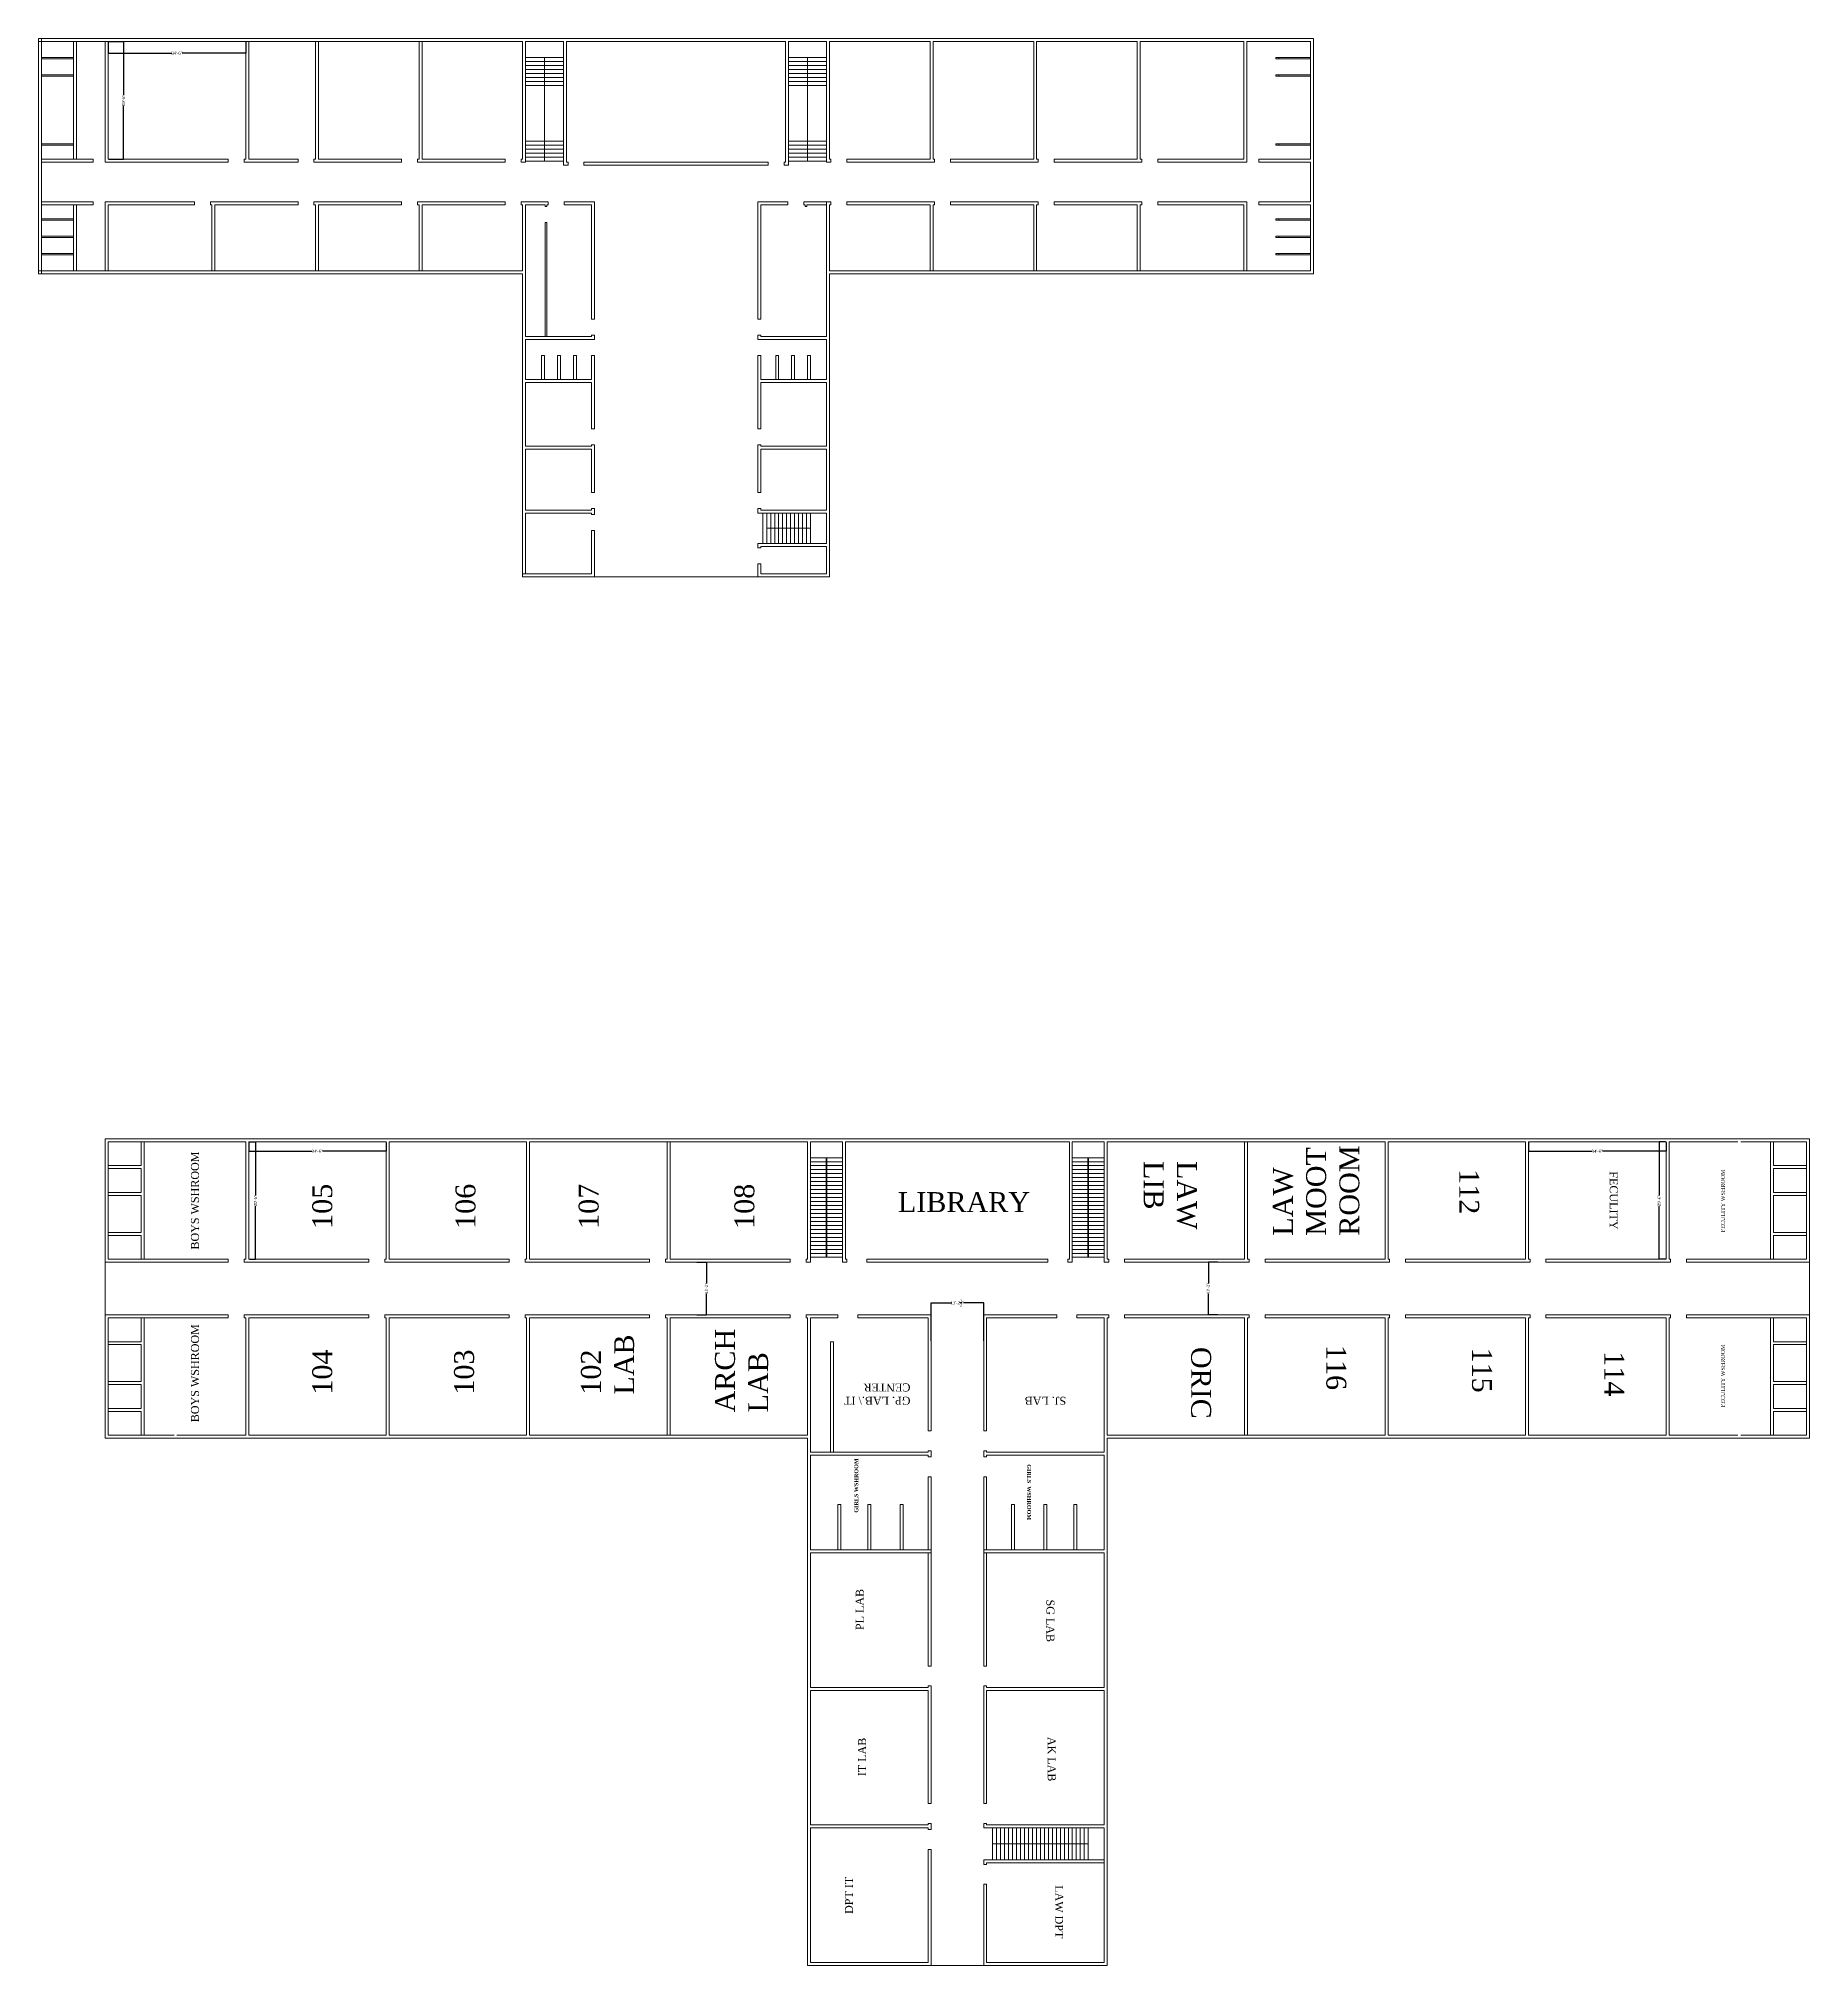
# Model space of a CAD drawing. Header units: inches. Extents: x 35409 to 40742, y 25289 to 31091.
import ezdxf

# ---------------------------------------------------------------- set-up
doc = ezdxf.new("R2010")
doc.units = ezdxf.units.IN
doc.header["$MEASUREMENT"] = 0
doc.header["$PDMODE"] = 2
doc.layers.add('WALL', color=7, linetype='Continuous', lineweight=13)
doc.styles.get("Standard").update_dxf_attribs({"font": 'romantic.ttf', "height": 9})
doc.dimstyles.new('WORKING', dxfattribs={"dimtxt": 5, "dimasz": 2, "dimexe": 0, "dimexo": 2, "dimgap": 0.09, "dimtad": 0, "dimdec": 1, "dimzin": 0, "dimdsep": 46, "dimlunit": 4, "dimtxsty": 'Standard', "dimblk": 'ARCHTICK', "dimcen": 0.09, "dimclrd": 252, "dimclre": 252, "dimclrt": 7, "dimadec": 0, "dimazin": 0, "dimtfac": 1, "dimtdec": 1, "dimtmove": 2, "dimatfit": 0, "dimfxl": 0, "dimtolj": 1, "dimtzin": 0, "dimarcsym": 0})

msp = doc.modelspace()

# ---------------------------------------------------------------- texts
at = {"layer": 'WALL', "lineweight": 0, "attachment_point": 1}
for s, insert, char_height, width, rotation in [('BOYS WSHROOM', (35867.7, 27444.24), 24, 309.9113, 90), ('LAW MOOT ROOM', (39126.17, 27485.89), 60, 157.7623, 90), ('LAW LIB', (38897.21, 27710.97), 60, 157.7623, 270), ('112', (39747.32, 27686.46), 60, 157.7623, 270), ('FECULITY', (40164.57, 27679.77), 24, 157.7623, 270), ('FECULITY WSHROOM', (40475.24, 27496.48), 12, 200.3818, 90), ('105', (36232.99, 27506.41), 60, 157.7623, 90), ('106', (36664.34, 27506.41), 60, 157.7623, 90), ('107', (37035.3, 27506.41), 60, 157.7623, 90), ('108', (37504.22, 27506.41), 60, 157.7623, 90), ('BOYS WSHROOM', (35867.7, 26924.39), 24, 326.3483, 90), ('102 LAB', (37042.27, 27007.32), 60, 157.7623, 90), ('ARCH LAB', (37445.88, 26953.8), 60, 157.7623, 90), ('FECULITY WSHROOM', (40475.24, 26969.48), 12, 200.3818, 90), ('104', (36232.99, 27007.32), 60, 157.7623, 90), ('103', (36660.03, 27007.32), 60, 157.7623, 90), ('ORIC', (38939.93, 27151.11), 60, 157.7623, 270), ('116', (39347.09, 27157.06), 60, 157.7623, 270), ('115', (39786.02, 27149.13), 60, 157.7623, 270), ('114', (40184.25, 27138.26), 60, 157.7623, 270), ('GP. LAB.\\\\ IT CENTER', (38034.32, 26976.9), 24, 223.4054, 180), ('SJ. LAB', (38503.32, 26976.9), 24, 223.4054, 180), ('{\\fRomantic|b1|i0|c2|p2;GIRLS WSHROOM}', (37865.16, 26652.06), 12, 157.7623, 90), ('{\\fRomantic|b1|i0|c2|p2;GIRLS  WSHROOM}', (38397.84, 26797.74), 12, 209.4394, 270), ('PL LAB', (37869.75, 26298.47), 24, 157.7623, 90), ('SG LAB', (38468.1, 26390.36), 24, 157.7623, 270), ('IT LAB', (37876.79, 25858.48), 24, 157.7623, 90), ('AK LAB', (38472.04, 25976.81), 24, 157.7623, 270), ('DPT IT', (37837.16, 25443.65), 24, 157.7623, 90), ('LAW DPT ', (38494.36, 25530.19), 24, 157.7623, 270)]:
    msp.add_mtext(s, dxfattribs=dict(at, insert=insert, char_height=char_height, width=width, rotation=rotation))
at = {"layer": 'WALL', "lineweight": 0, "insert": (37996.67, 27617.12), "char_height": 60, "width": 157.7623, "attachment_point": 1}
msp.add_mtext('LIBRARY', dxfattribs=at)

# ---------------------------------------------------------------- blocks, each defined once
blk = doc.blocks.new('_ArchTick')
at = {"color": 0, "const_width": 0.15}
blk.add_lwpolyline([(-0.5, -0.5), (0.5, 0.5)], dxfattribs=at)
blk = doc.blocks.new('*D113')
at = {"layer": 'Defpoints', "color": 0, "lineweight": 0}
for p in [(35618.6, 31081.7), (35618.6, 30727.7), (35664.3, 30727.7)]:
    blk.add_point(p, dxfattribs=at)
at = {"layer": 'WALL', "color": 252, "lineweight": -2}
for p, q in [((35620.6, 31081.7), (35664.3, 31081.7)), ((35664.3, 31081.7), (35664.3, 30920.3)), ((35664.3, 30727.7), (35664.3, 30889.2)), ((35620.6, 30727.7), (35664.3, 30727.7))]:
    blk.add_line(p, q, dxfattribs=at)
at = {"layer": 'WALL', "color": 252, "lineweight": -2, "xscale": 2, "yscale": 2, "zscale": 2}
for p, rotation in [((35664.3, 31081.7), 90), ((35664.3, 30727.7), 270)]:
    blk.add_blockref('_ArchTick', p, dxfattribs=dict(at, rotation=rotation))
at = {"layer": 'WALL', "color": 7, "lineweight": 0, "insert": (35664.3, 30904.7), "char_height": 9, "attachment_point": 5, "rotation": 90}
blk.add_mtext('\\A1;29\'-6"', dxfattribs=at)
blk = doc.blocks.new('*D114')
at = {"layer": 'Defpoints', "color": 0, "lineweight": 0}
for p in [(35618.6, 31081.7), (36032.6, 31081.7), (36032.6, 31046.7)]:
    blk.add_point(p, dxfattribs=at)
at = {"layer": 'WALL', "color": 252, "lineweight": -2}
for p, q in [((35618.6, 31079.7), (35618.6, 31046.7)), ((35618.6, 31046.7), (35810.1, 31046.7)), ((36032.6, 31046.7), (35841, 31046.7)), ((36032.6, 31079.7), (36032.6, 31046.7))]:
    blk.add_line(p, q, dxfattribs=at)
at = {"layer": 'WALL', "color": 252, "lineweight": -2, "xscale": 2, "yscale": 2, "zscale": 2, "rotation": 180}
blk.add_blockref('_ArchTick', (35618.6, 31046.7), dxfattribs=at)
at = {"layer": 'WALL', "color": 252, "lineweight": -2, "xscale": 2, "yscale": 2, "zscale": 2}
blk.add_blockref('_ArchTick', (36032.6, 31046.7), dxfattribs=at)
at = {"layer": 'WALL', "color": 7, "lineweight": 0, "insert": (35825.6, 31046.7), "char_height": 9, "attachment_point": 5}
blk.add_mtext('\\A1;34\'-6"', dxfattribs=at)
blk = doc.blocks.new('*D117')
at = {"layer": 'Defpoints', "color": 0, "lineweight": 0}
for p in [(36041.6, 27768.9), (36041.6, 27414.9), (36061.9, 27414.9)]:
    blk.add_point(p, dxfattribs=at)
at = {"layer": 'WALL', "color": 252, "lineweight": -2}
for p, q in [((36043.6, 27768.9), (36061.9, 27768.9)), ((36061.9, 27768.9), (36061.9, 27607.4)), ((36061.9, 27414.9), (36061.9, 27576.3)), ((36043.6, 27414.9), (36061.9, 27414.9))]:
    blk.add_line(p, q, dxfattribs=at)
at = {"layer": 'WALL', "color": 252, "lineweight": -2, "xscale": 2, "yscale": 2, "zscale": 2}
for p, rotation in [((36061.9, 27768.9), 90), ((36061.9, 27414.9), 270)]:
    blk.add_blockref('_ArchTick', p, dxfattribs=dict(at, rotation=rotation))
at = {"layer": 'WALL', "color": 7, "lineweight": 0, "insert": (36061.9, 27591.9), "char_height": 9, "attachment_point": 5, "rotation": 90}
blk.add_mtext('\\A1;29\'-6"', dxfattribs=at)
blk = doc.blocks.new('*D118')
at = {"layer": 'Defpoints', "color": 0, "lineweight": 0}
for p in [(36041.6, 27768.9), (36455.6, 27768.9), (36455.6, 27740.1)]:
    blk.add_point(p, dxfattribs=at)
at = {"layer": 'WALL', "color": 252, "lineweight": -2}
for p, q in [((36041.6, 27766.9), (36041.6, 27740.1)), ((36041.6, 27740.1), (36233.1, 27740.1)), ((36455.6, 27740.1), (36264, 27740.1)), ((36455.6, 27766.9), (36455.6, 27740.1))]:
    blk.add_line(p, q, dxfattribs=at)
at = {"layer": 'WALL', "color": 252, "lineweight": -2, "xscale": 2, "yscale": 2, "zscale": 2, "rotation": 180}
blk.add_blockref('_ArchTick', (36041.6, 27740.1), dxfattribs=at)
at = {"layer": 'WALL', "color": 252, "lineweight": -2, "xscale": 2, "yscale": 2, "zscale": 2}
blk.add_blockref('_ArchTick', (36455.6, 27740.1), dxfattribs=at)
at = {"layer": 'WALL', "color": 7, "lineweight": 0, "insert": (36248.6, 27740.1), "char_height": 9, "attachment_point": 5}
blk.add_mtext('\\A1;34\'-6"', dxfattribs=at)
blk = doc.blocks.new('*D119')
at = {"layer": 'Defpoints', "color": 0, "lineweight": 0}
for p in [(37389, 27405.9), (37389, 27247.9), (37419.9, 27247.9)]:
    blk.add_point(p, dxfattribs=at)
at = {"layer": 'WALL', "color": 252, "lineweight": -2}
for p, q in [((37391, 27405.9), (37419.9, 27405.9)), ((37419.9, 27405.9), (37419.9, 27341.9)), ((37419.9, 27247.9), (37419.9, 27311.9)), ((37391, 27247.9), (37419.9, 27247.9))]:
    blk.add_line(p, q, dxfattribs=at)
at = {"layer": 'WALL', "color": 252, "lineweight": -2, "xscale": 2, "yscale": 2, "zscale": 2}
for p, rotation in [((37419.9, 27405.9), 90), ((37419.9, 27247.9), 270)]:
    blk.add_blockref('_ArchTick', p, dxfattribs=dict(at, rotation=rotation))
at = {"layer": 'WALL', "color": 7, "lineweight": 0, "insert": (37419.9, 27326.9), "char_height": 9, "attachment_point": 5, "rotation": 90}
blk.add_mtext('\\A1;13\'-2"', dxfattribs=at)
blk = doc.blocks.new('*D120')
at = {"layer": 'Defpoints', "color": 0, "lineweight": 0}
for p in [(40310, 27768.9), (40289.6, 27414.9), (40310, 27414.9)]:
    blk.add_point(p, dxfattribs=at)
at = {"layer": 'WALL', "color": 252, "lineweight": -2}
for p, q in [((40308, 27768.9), (40289.6, 27768.9)), ((40289.6, 27768.9), (40289.6, 27607.4)), ((40289.6, 27414.9), (40289.6, 27576.3)), ((40308, 27414.9), (40289.6, 27414.9))]:
    blk.add_line(p, q, dxfattribs=at)
at = {"layer": 'WALL', "color": 252, "lineweight": -2, "xscale": 2, "yscale": 2, "zscale": 2}
for p, rotation in [((40289.6, 27768.9), 90), ((40289.6, 27414.9), 270)]:
    blk.add_blockref('_ArchTick', p, dxfattribs=dict(at, rotation=rotation))
at = {"layer": 'WALL', "color": 7, "lineweight": 0, "insert": (40289.6, 27591.9), "char_height": 9, "attachment_point": 5, "rotation": 90}
blk.add_mtext('\\A1;29\'-6"', dxfattribs=at)
blk = doc.blocks.new('*D121')
at = {"layer": 'Defpoints', "color": 0, "lineweight": 0}
for p in [(39896, 27768.9), (39896, 27740.1), (40310, 27768.9)]:
    blk.add_point(p, dxfattribs=at)
at = {"layer": 'WALL', "color": 252, "lineweight": -2}
for p, q in [((39896, 27766.9), (39896, 27740.1)), ((39896, 27740.1), (40087.5, 27740.1)), ((40310, 27740.1), (40118.4, 27740.1)), ((40310, 27766.9), (40310, 27740.1))]:
    blk.add_line(p, q, dxfattribs=at)
at = {"layer": 'WALL', "color": 252, "lineweight": -2, "xscale": 2, "yscale": 2, "zscale": 2, "rotation": 180.0000000000005}
blk.add_blockref('_ArchTick', (39896, 27740.1), dxfattribs=at)
at = {"layer": 'WALL', "color": 252, "lineweight": -2, "xscale": 2, "yscale": 2, "zscale": 2}
blk.add_blockref('_ArchTick', (40310, 27740.1), dxfattribs=at)
at = {"layer": 'WALL', "color": 7, "lineweight": 0, "insert": (40103, 27740.1), "char_height": 9, "attachment_point": 5}
blk.add_mtext('\\A1;34\'-6"', dxfattribs=at)
blk = doc.blocks.new('*D122')
at = {"layer": 'Defpoints', "color": 0, "lineweight": 0}
for p in [(38962.5, 27405.9), (38931.6, 27247.9), (38962.5, 27247.9)]:
    blk.add_point(p, dxfattribs=at)
at = {"layer": 'WALL', "color": 252, "lineweight": -2}
for p, q in [((38960.5, 27405.9), (38931.6, 27405.9)), ((38931.6, 27405.9), (38931.6, 27341.9)), ((38931.6, 27247.9), (38931.6, 27311.9)), ((38960.5, 27247.9), (38931.6, 27247.9))]:
    blk.add_line(p, q, dxfattribs=at)
at = {"layer": 'WALL', "color": 252, "lineweight": -2, "xscale": 2, "yscale": 2, "zscale": 2}
for p, rotation in [((38931.6, 27405.9), 90), ((38931.6, 27247.9), 270)]:
    blk.add_blockref('_ArchTick', p, dxfattribs=dict(at, rotation=rotation))
at = {"layer": 'WALL', "color": 7, "lineweight": 0, "insert": (38931.6, 27326.9), "char_height": 9, "attachment_point": 5, "rotation": 90}
blk.add_mtext('\\A1;13\'-2"', dxfattribs=at)
blk = doc.blocks.new('*D124')
at = {"layer": 'Defpoints', "color": 0, "lineweight": 0}
for p in [(38255, 27283.9), (38096.6, 27167.1), (38255, 27167.1)]:
    blk.add_point(p, dxfattribs=at)
at = {"layer": 'WALL', "color": 252, "lineweight": -2}
for p, q in [((38096.6, 27169.1), (38096.6, 27283.9)), ((38096.6, 27283.9), (38157.7, 27283.9)), ((38255, 27283.9), (38193.9, 27283.9)), ((38255, 27169.1), (38255, 27283.9))]:
    blk.add_line(p, q, dxfattribs=at)
at = {"layer": 'WALL', "color": 252, "lineweight": -2, "xscale": 2, "yscale": 2, "zscale": 2, "rotation": 180}
blk.add_blockref('_ArchTick', (38096.6, 27283.9), dxfattribs=at)
at = {"layer": 'WALL', "color": 252, "lineweight": -2, "xscale": 2, "yscale": 2, "zscale": 2}
blk.add_blockref('_ArchTick', (38255, 27283.9), dxfattribs=at)
at = {"layer": 'WALL', "color": 7, "lineweight": 0, "insert": (38175.8, 27283.9), "char_height": 9, "attachment_point": 5}
blk.add_mtext('\\A1;13\'-2{\\H1.000000x;\\S1/2;}"', dxfattribs=at)

# ---------------------------------------------------------------- dimensions: what is measured, and where the dimension line sits
at = {"layer": 'WALL', "lineweight": 0}
for p1, p2, distance, picture, middle in [((35618.59, 31081.74), (36032.59, 31081.74), -35.07, '*D114', (35825.59, 31046.66)), ((35618.59, 31081.74), (35618.59, 30727.74), 45.73, '*D113', (35664.32, 30904.74)), ((36041.59, 27768.87), (36455.59, 27768.87), -28.77, '*D118', (36248.59, 27740.1)), ((36041.59, 27768.87), (36041.59, 27414.87), 20.35, '*D117', (36061.94, 27591.87)), ((40309.99, 27768.87), (39895.99, 27768.87), 28.77, '*D121', (40102.99, 27740.1)), ((40309.99, 27768.87), (40309.99, 27414.87), -20.35, '*D120', (40289.63, 27591.87)), ((37389.04, 27405.87), (37389.04, 27247.87), 30.9, '*D119', (37419.94, 27326.87)), ((38962.54, 27405.87), (38962.54, 27247.87), -30.9, '*D122', (38931.63, 27326.87)), ((38096.59, 27167.12), (38254.99, 27167.12), 116.81, '*D124', (38175.79, 27283.93))]:
    dim = msp.add_aligned_dim(p1=p1, p2=p2, distance=distance, dimstyle='WORKING', dxfattribs=at)
    dim.commit()
    dim.dimension.update_dxf_attribs({"geometry": picture, "text_midpoint": middle})

# ---------------------------------------------------------------- linework, layer by layer
at = {"layer": 'WALL', "lineweight": 0}
for p, q in [((35408.59, 31090.74), (35408.59, 30382.74)), ((35408.59, 31090.74), (39248.59, 31090.74)), ((35408.59, 31081.74), (36866.59, 31081.74)), ((35417.59, 31090.74), (35417.59, 30382.74)), ((35513.59, 31081.74), (35513.59, 30727.74)), ((35522.59, 31081.74), (35522.59, 30727.74)), ((35609.59, 31081.74), (35609.59, 30727.74)), ((35618.59, 31081.74), (35618.59, 30727.74)), ((36032.59, 31081.74), (36032.59, 30727.74)), ((36041.59, 31081.74), (36041.59, 30727.74)), ((36242.59, 31081.74), (36242.59, 30727.74)), ((36251.59, 31081.74), (36251.59, 30727.74)), ((36554.59, 31081.74), (36554.59, 30727.74)), ((36563.59, 31081.74), (36563.59, 30727.74)), ((36866.59, 31081.74), (36866.59, 30727.74)), ((36875.59, 31081.74), (36875.59, 30718.74)), ((36875.59, 31081.74), (36989.74, 31081.74)), ((36989.74, 31081.74), (36989.74, 30709.74)), ((36998.74, 31081.74), (36998.74, 30718.74)), ((36998.74, 31081.74), (37658.44, 31081.74)), ((37658.44, 31081.74), (37658.44, 30718.74)), ((37667.44, 31081.74), (37667.44, 30709.74)), ((37667.44, 31081.74), (37781.59, 31081.74)), ((37781.59, 31081.74), (37781.59, 30718.74)), ((37790.59, 31081.74), (37790.59, 30727.74)), ((37790.59, 31081.74), (38093.59, 31081.74)), ((38093.59, 31081.74), (38093.59, 30727.74)), ((38102.59, 31081.74), (38102.59, 30727.74)), ((38102.59, 31081.74), (38405.59, 31081.74)), ((38405.59, 31081.74), (38405.59, 30727.74)), ((38414.59, 31081.74), (38414.59, 30727.74)), ((38414.59, 31081.74), (38717.59, 31081.74)), ((38717.59, 31081.74), (38717.59, 30727.74)), ((38726.59, 31081.74), (38726.59, 30727.74)), ((38726.59, 31081.74), (39038.59, 31081.74)), ((39038.59, 31081.74), (39038.59, 30727.74)), ((39047.59, 31081.74), (39047.59, 30727.74)), ((39047.59, 31081.74), (39239.59, 31081.74)), ((39239.59, 31081.74), (39191.59, 31081.74)), ((39239.59, 31081.74), (39239.59, 30727.74)), ((39248.59, 31090.74), (39248.59, 30382.74)), ((35513.59, 31033.74), (35417.59, 31033.74)), ((35513.59, 31029.74), (35417.59, 31029.74)), ((36875.59, 31033.74), (36989.74, 31033.74)), ((36875.59, 31021.74), (36989.74, 31021.74)), ((36875.59, 31009.74), (36989.74, 31009.74)), ((36875.59, 30997.74), (36989.74, 30997.74)), ((36875.59, 30985.74), (36989.74, 30985.74)), ((36932.66, 31033.74), (36932.66, 30721.74)), ((37667.44, 31033.74), (37781.59, 31033.74)), ((37667.44, 31021.74), (37781.59, 31021.74)), ((37667.44, 31009.74), (37781.59, 31009.74)), ((37667.44, 30997.74), (37781.59, 30997.74)), ((37667.44, 30985.74), (37781.59, 30985.74)), ((37724.51, 31033.74), (37724.51, 30721.74)), ((39134.59, 31033.74), (39239.59, 31033.74)), ((39134.59, 31033.74), (39134.59, 31029.74)), ((39134.59, 31029.74), (39239.59, 31029.74)), ((39143.59, 31033.74), (39143.59, 31029.74)), ((35513.59, 30981.74), (35417.59, 30981.74)), ((35513.59, 30977.74), (35417.59, 30977.74)), ((36875.59, 30973.74), (36989.74, 30973.74)), ((36875.59, 30961.74), (36989.74, 30961.74)), ((36875.59, 30949.74), (36989.74, 30949.74)), ((37667.44, 30973.74), (37781.59, 30973.74)), ((37667.44, 30961.74), (37781.59, 30961.74)), ((37667.44, 30949.74), (37781.59, 30949.74)), ((39134.59, 30981.74), (39239.59, 30981.74)), ((39134.59, 30981.74), (39134.59, 30977.74)), ((39134.59, 30977.74), (39239.59, 30977.74)), ((39143.59, 30981.74), (39143.59, 30977.74)), ((35513.59, 30773.74), (35417.59, 30773.74)), ((35513.59, 30769.74), (35417.59, 30769.74)), ((36875.59, 30781.74), (36989.74, 30781.74)), ((36875.59, 30769.74), (36989.74, 30769.74)), ((36875.59, 30757.74), (36989.74, 30757.74)), ((37667.44, 30781.74), (37781.59, 30781.74)), ((37667.44, 30769.74), (37781.59, 30769.74)), ((37667.44, 30757.74), (37781.59, 30757.74)), ((39134.59, 30773.74), (39239.59, 30773.74)), ((39134.59, 30773.74), (39134.59, 30769.74)), ((39134.59, 30769.74), (39239.59, 30769.74)), ((39143.59, 30773.74), (39143.59, 30769.74)), ((35417.59, 30727.74), (35573.59, 30727.74)), ((35417.59, 30718.74), (35573.59, 30718.74)), ((35573.59, 30727.74), (35573.59, 30718.74)), ((35609.59, 30727.74), (35609.59, 30718.74)), ((35609.59, 30718.74), (35980.09, 30718.74)), ((35618.59, 30727.74), (35980.09, 30727.74)), ((35980.09, 30727.74), (35980.09, 30718.74)), ((36028.09, 30727.74), (36032.59, 30727.74)), ((36028.09, 30727.74), (36028.09, 30718.74)), ((36028.09, 30718.74), (36190.09, 30718.74)), ((36041.59, 30727.74), (36190.09, 30727.74)), ((36190.09, 30727.74), (36190.09, 30718.74)), ((36238.09, 30727.74), (36242.59, 30727.74)), ((36238.09, 30727.74), (36238.09, 30718.74)), ((36238.09, 30718.74), (36502.09, 30718.74)), ((36251.59, 30727.74), (36502.09, 30727.74)), ((36502.09, 30727.74), (36502.09, 30718.74)), ((36550.09, 30727.74), (36554.59, 30727.74)), ((36550.09, 30727.74), (36550.09, 30718.74)), ((36550.09, 30718.74), (36814.09, 30718.74)), ((36563.59, 30727.74), (36814.09, 30727.74)), ((36814.09, 30727.74), (36814.09, 30718.74)), ((36862.09, 30727.74), (36866.59, 30727.74)), ((36866.59, 30727.74), (36862.09, 30727.74)), ((36862.09, 30727.74), (36862.09, 30718.74)), ((36862.09, 30718.74), (36875.59, 30718.74)), ((36875.59, 30745.74), (36989.74, 30745.74)), ((36875.59, 30733.74), (36989.74, 30733.74)), ((36875.59, 30721.74), (36989.74, 30721.74)), ((36989.74, 30709.74), (37003.24, 30709.74)), ((36998.74, 30718.74), (37003.24, 30718.74)), ((36998.74, 30718.74), (37003.24, 30718.74)), ((37003.24, 30718.74), (37003.24, 30709.74)), ((37051.24, 30718.74), (37051.24, 30709.74)), ((37051.24, 30718.74), (37605.94, 30718.74)), ((37051.24, 30709.74), (37605.94, 30709.74)), ((37605.94, 30718.74), (37605.94, 30709.74)), ((37653.94, 30718.74), (37653.94, 30709.74)), ((37653.94, 30718.74), (37658.44, 30718.74)), ((37653.94, 30709.74), (37667.44, 30709.74)), ((37667.44, 30745.74), (37781.59, 30745.74)), ((37667.44, 30733.74), (37781.59, 30733.74)), ((37667.44, 30721.74), (37781.59, 30721.74)), ((37795.09, 30718.74), (37781.59, 30718.74)), ((37790.59, 30727.74), (37795.09, 30727.74)), ((37795.09, 30727.74), (37790.59, 30727.74)), ((37795.09, 30727.74), (37795.09, 30718.74)), ((38093.59, 30727.74), (37843.09, 30727.74)), ((37843.09, 30727.74), (37843.09, 30718.74)), ((38107.09, 30718.74), (37843.09, 30718.74)), ((38107.09, 30727.74), (38102.59, 30727.74)), ((38107.09, 30727.74), (38107.09, 30718.74)), ((38405.59, 30727.74), (38155.09, 30727.74)), ((38155.09, 30727.74), (38155.09, 30718.74)), ((38419.09, 30718.74), (38155.09, 30718.74)), ((38419.09, 30727.74), (38414.59, 30727.74)), ((38419.09, 30727.74), (38419.09, 30718.74)), ((38717.59, 30727.74), (38467.09, 30727.74)), ((38467.09, 30727.74), (38467.09, 30718.74)), ((38731.09, 30718.74), (38467.09, 30718.74)), ((38731.09, 30727.74), (38726.59, 30727.74)), ((38731.09, 30727.74), (38731.09, 30718.74)), ((39038.59, 30727.74), (38779.09, 30727.74)), ((38779.09, 30727.74), (38779.09, 30718.74)), ((39047.59, 30718.74), (38779.09, 30718.74)), ((39047.59, 30727.74), (39047.59, 30718.74)), ((39239.59, 30727.74), (39083.59, 30727.74)), ((39083.59, 30727.74), (39083.59, 30718.74)), ((39239.59, 30718.74), (39083.59, 30718.74)), ((39239.59, 30718.74), (39239.59, 30598.74)), ((35417.59, 30598.74), (35573.59, 30598.74)), ((35417.59, 30589.74), (35573.59, 30589.74)), ((35513.59, 30391.74), (35513.59, 30589.74)), ((35522.59, 30391.74), (35522.59, 30589.74)), ((35573.59, 30589.74), (35573.59, 30598.74)), ((35609.59, 30598.74), (35878.09, 30598.74)), ((35609.59, 30589.74), (35609.59, 30598.74)), ((35609.59, 30589.74), (35609.59, 30391.74)), ((35618.59, 30589.74), (35618.59, 30391.74)), ((35618.59, 30589.74), (35878.09, 30589.74)), ((35878.09, 30589.74), (35878.09, 30598.74)), ((35926.09, 30598.74), (36190.09, 30598.74)), ((35926.09, 30589.74), (35926.09, 30598.74)), ((35926.09, 30589.74), (35930.59, 30589.74)), ((35930.59, 30589.74), (35930.59, 30391.74)), ((35939.59, 30589.74), (35939.59, 30391.74)), ((35939.59, 30589.74), (36190.09, 30589.74)), ((36190.09, 30589.74), (36190.09, 30598.74)), ((36238.09, 30598.74), (36502.09, 30598.74)), ((36238.09, 30589.74), (36238.09, 30598.74)), ((36238.09, 30589.74), (36242.59, 30589.74)), ((36242.59, 30589.74), (36242.59, 30391.74)), ((36251.59, 30589.74), (36251.59, 30391.74)), ((36251.59, 30589.74), (36502.09, 30589.74)), ((36502.09, 30589.74), (36502.09, 30598.74)), ((36550.09, 30598.74), (36814.09, 30598.74)), ((36550.09, 30589.74), (36550.09, 30598.74)), ((36550.09, 30589.74), (36554.59, 30589.74)), ((36554.59, 30589.74), (36554.59, 30391.74)), ((36563.59, 30589.74), (36563.59, 30391.74)), ((36563.59, 30589.74), (36814.09, 30589.74)), ((36814.09, 30589.74), (36814.09, 30598.74)), ((36862.09, 30598.74), (36875.59, 30598.74)), ((36862.09, 30589.74), (36862.09, 30598.74)), ((36862.09, 30589.74), (36866.59, 30589.74)), ((36866.59, 30589.74), (36866.59, 30391.74)), ((36875.59, 30598.74), (36943.84, 30598.74)), ((36875.59, 30589.74), (36875.59, 30193.08)), ((36875.59, 30589.74), (36934.84, 30589.74)), ((36934.84, 30589.74), (36934.84, 30585.24)), ((36939.34, 30585.24), (36934.84, 30585.24)), ((36939.34, 30589.74), (36939.34, 30585.24)), ((36939.34, 30589.74), (36939.34, 30585.24)), ((36939.34, 30589.74), (36943.84, 30589.74)), ((36939.34, 30589.74), (36943.84, 30589.74)), ((36943.84, 30589.74), (36943.84, 30598.74)), ((36991.84, 30589.74), (36991.84, 30598.74)), ((36991.84, 30598.74), (37082.59, 30598.74)), ((36991.84, 30589.74), (37073.59, 30589.74)), ((37073.59, 30589.74), (37073.59, 30245.58)), ((37082.59, 30598.74), (37082.59, 30245.58)), ((37665.33, 30598.74), (37574.59, 30598.74)), ((37574.59, 30598.74), (37574.59, 30245.58)), ((37665.33, 30589.74), (37583.59, 30589.74)), ((37583.59, 30589.74), (37583.59, 30245.58)), ((37665.33, 30589.74), (37665.33, 30598.74)), ((37781.59, 30598.74), (37713.33, 30598.74)), ((37713.33, 30589.74), (37713.33, 30598.74)), ((37717.83, 30589.74), (37713.33, 30589.74)), ((37717.83, 30589.74), (37713.33, 30589.74)), ((37717.83, 30589.74), (37717.83, 30585.24)), ((37717.83, 30589.74), (37717.83, 30585.24)), ((37717.83, 30585.24), (37722.33, 30585.24)), ((37781.59, 30589.74), (37722.33, 30589.74)), ((37722.33, 30589.74), (37722.33, 30585.24)), ((37781.59, 30598.74), (37781.59, 30391.74)), ((37795.09, 30598.74), (37781.59, 30598.74)), ((37795.09, 30598.74), (37781.59, 30598.74)), ((37781.59, 30589.74), (37781.59, 30193.08)), ((37790.59, 30589.74), (37790.59, 30391.74)), ((37795.09, 30589.74), (37790.59, 30589.74)), ((37790.59, 30589.74), (37790.59, 30391.74)), ((37795.09, 30589.74), (37790.59, 30589.74)), ((37795.09, 30589.74), (37795.09, 30598.74)), ((37795.09, 30589.74), (37795.09, 30598.74)), ((37843.09, 30589.74), (37843.09, 30598.74)), ((38107.09, 30598.74), (37843.09, 30598.74)), ((38093.59, 30589.74), (37843.09, 30589.74)), ((38093.59, 30589.74), (38093.59, 30391.74)), ((38102.59, 30589.74), (38102.59, 30391.74)), ((38107.09, 30589.74), (38102.59, 30589.74)), ((38107.09, 30589.74), (38107.09, 30598.74)), ((38155.09, 30589.74), (38155.09, 30598.74)), ((38419.09, 30598.74), (38155.09, 30598.74)), ((38405.59, 30589.74), (38155.09, 30589.74)), ((38405.59, 30589.74), (38405.59, 30391.74)), ((38414.59, 30589.74), (38414.59, 30391.74)), ((38419.09, 30589.74), (38414.59, 30589.74)), ((38419.09, 30589.74), (38419.09, 30598.74)), ((38467.09, 30589.74), (38467.09, 30598.74)), ((38731.09, 30598.74), (38467.09, 30598.74)), ((38717.59, 30589.74), (38467.09, 30589.74)), ((38717.59, 30589.74), (38717.59, 30391.74)), ((38726.59, 30589.74), (38726.59, 30391.74)), ((38731.09, 30589.74), (38726.59, 30589.74)), ((38731.09, 30589.74), (38731.09, 30598.74)), ((38779.09, 30589.74), (38779.09, 30598.74)), ((39047.59, 30598.74), (38779.09, 30598.74)), ((39038.59, 30589.74), (38779.09, 30589.74)), ((39038.59, 30589.74), (39038.59, 30391.74)), ((39047.59, 30589.74), (39047.59, 30598.74)), ((39047.59, 30589.74), (39047.59, 30391.74)), ((39239.59, 30598.74), (39083.59, 30598.74)), ((39083.59, 30589.74), (39083.59, 30598.74)), ((39239.59, 30589.74), (39083.59, 30589.74)), ((39239.59, 30589.74), (39239.59, 30391.74)), ((35513.59, 30547.74), (35417.59, 30547.74)), ((35513.59, 30543.74), (35417.59, 30543.74)), ((36939.34, 30537.24), (36934.84, 30537.24)), ((36934.84, 30537.24), (36934.84, 30193.08)), ((36939.34, 30537.24), (36939.34, 30193.08)), ((39134.59, 30547.74), (39239.59, 30547.74)), ((39134.59, 30543.74), (39134.59, 30547.74)), ((39134.59, 30543.74), (39239.59, 30543.74)), ((39143.59, 30543.74), (39143.59, 30547.74)), ((35513.59, 30495.74), (35417.59, 30495.74)), ((35513.59, 30491.74), (35417.59, 30491.74)), ((39134.59, 30495.74), (39239.59, 30495.74)), ((39134.59, 30491.74), (39134.59, 30495.74)), ((39134.59, 30491.74), (39239.59, 30491.74)), ((39143.59, 30491.74), (39143.59, 30495.74)), ((35513.59, 30443.74), (35417.59, 30443.74)), ((35513.59, 30439.74), (35417.59, 30439.74)), ((39134.59, 30443.74), (39239.59, 30443.74)), ((39134.59, 30439.74), (39134.59, 30443.74)), ((39134.59, 30439.74), (39239.59, 30439.74)), ((39143.59, 30439.74), (39143.59, 30443.74)), ((35408.59, 30391.74), (36866.59, 30391.74)), ((35408.59, 30382.74), (36866.59, 30382.74)), ((36866.59, 30382.74), (36866.59, 30055.08)), ((39239.59, 30391.74), (37790.59, 30391.74)), ((39248.59, 30382.74), (37790.59, 30382.74)), ((37790.59, 30382.74), (37790.59, 30055.08)), ((37073.59, 30245.58), (37082.59, 30245.58)), ((37583.59, 30245.58), (37574.59, 30245.58)), ((37073.59, 30193.08), (36875.59, 30193.08)), ((37073.59, 30184.08), (36875.59, 30184.08)), ((36875.59, 30064.08), (36875.59, 30184.08)), ((37073.59, 30193.08), (37073.59, 30197.58)), ((37073.59, 30197.58), (37082.59, 30197.58)), ((37073.59, 30197.58), (37073.59, 30193.08)), ((37073.59, 30184.08), (37082.59, 30184.08)), ((37082.59, 30197.58), (37082.59, 30184.08)), ((37574.59, 30197.58), (37574.59, 30184.08)), ((37583.59, 30197.58), (37574.59, 30197.58)), ((37583.59, 30184.08), (37574.59, 30184.08)), ((37583.59, 30197.58), (37583.59, 30193.08)), ((37583.59, 30193.08), (37583.59, 30197.58)), ((37583.59, 30193.08), (37781.59, 30193.08)), ((37583.59, 30184.08), (37781.59, 30184.08)), ((37781.59, 30064.08), (37781.59, 30184.08)), ((36875.59, 30136.08), (36875.59, 30064.08)), ((36923.59, 30136.08), (36923.59, 30064.08)), ((36932.59, 30136.08), (36923.59, 30136.08)), ((36932.59, 30136.08), (36932.59, 30064.08)), ((36971.59, 30136.08), (36971.59, 30064.08)), ((36980.59, 30136.08), (36971.59, 30136.08)), ((36980.59, 30136.08), (36980.59, 30064.08)), ((37019.59, 30136.08), (37019.59, 30064.08)), ((37028.59, 30136.08), (37019.59, 30136.08)), ((37028.59, 30136.08), (37028.59, 30064.08)), ((37073.59, 30136.08), (37073.59, 30064.08)), ((37073.59, 30136.08), (37082.59, 30136.08)), ((37082.59, 30136.08), (37082.59, 29915.58)), ((37574.59, 30136.08), (37574.59, 29915.58)), ((37583.59, 30136.08), (37574.59, 30136.08)), ((37583.59, 30136.08), (37583.59, 30064.08)), ((37628.59, 30136.08), (37628.59, 30064.08)), ((37628.59, 30136.08), (37637.59, 30136.08)), ((37637.59, 30136.08), (37637.59, 30064.08)), ((37676.59, 30136.08), (37676.59, 30064.08)), ((37676.59, 30136.08), (37685.59, 30136.08)), ((37685.59, 30136.08), (37685.59, 30064.08)), ((37724.59, 30136.08), (37724.59, 30064.08)), ((37724.59, 30136.08), (37733.59, 30136.08)), ((37733.59, 30136.08), (37733.59, 30064.08)), ((37781.59, 30136.08), (37781.59, 30064.08)), ((37073.59, 30064.08), (36875.59, 30064.08)), ((37583.59, 30064.08), (37781.59, 30064.08)), ((36866.59, 30055.08), (36866.59, 29470.08)), ((37073.59, 30055.08), (36875.59, 30055.08)), ((36875.59, 29863.08), (36875.59, 30055.08)), ((37073.59, 30055.08), (37073.59, 29915.58)), ((37583.59, 30055.08), (37583.59, 29915.58)), ((37583.59, 30055.08), (37781.59, 30055.08)), ((37781.59, 29863.08), (37781.59, 30055.08)), ((37790.59, 30055.08), (37790.59, 29470.08)), ((37073.59, 29915.58), (37082.59, 29915.58)), ((37583.59, 29915.58), (37574.59, 29915.58)), ((37073.59, 29863.08), (36875.59, 29863.08)), ((37073.59, 29854.08), (36875.59, 29854.08)), ((36875.59, 29671.08), (36875.59, 29854.08)), ((37073.59, 29863.08), (37073.59, 29867.58)), ((37073.59, 29867.58), (37082.59, 29867.58)), ((37073.59, 29867.58), (37073.59, 29863.08)), ((37073.59, 29854.08), (37073.59, 29723.58)), ((37082.59, 29867.58), (37082.59, 29723.58)), ((37574.59, 29867.58), (37574.59, 29723.58)), ((37583.59, 29867.58), (37574.59, 29867.58)), ((37583.59, 29867.58), (37583.59, 29863.08)), ((37583.59, 29863.08), (37583.59, 29867.58)), ((37583.59, 29863.08), (37781.59, 29863.08)), ((37583.59, 29854.08), (37583.59, 29723.58)), ((37583.59, 29854.08), (37781.59, 29854.08)), ((37781.59, 29671.08), (37781.59, 29854.08)), ((37073.59, 29723.58), (37082.59, 29723.58)), ((37583.59, 29723.58), (37574.59, 29723.58)), ((37073.59, 29671.08), (36875.59, 29671.08)), ((36875.59, 29479.08), (36875.59, 29662.08)), ((37073.59, 29662.08), (36875.59, 29662.08)), ((37073.59, 29675.58), (37082.59, 29675.58)), ((37073.59, 29675.58), (37073.59, 29671.08)), ((37073.59, 29662.08), (37073.59, 29657.58)), ((37073.59, 29662.08), (37073.59, 29657.58)), ((37073.59, 29657.58), (37082.59, 29657.58)), ((37082.59, 29675.58), (37082.59, 29657.58)), ((37574.59, 29675.58), (37574.59, 29662.08)), ((37583.59, 29675.58), (37574.59, 29675.58)), ((37574.59, 29662.08), (37781.59, 29662.08)), ((37583.59, 29675.58), (37583.59, 29671.08)), ((37583.59, 29671.08), (37781.59, 29671.08)), ((37589.59, 29570.58), (37589.59, 29662.08)), ((37601.59, 29570.58), (37601.59, 29662.08)), ((37613.59, 29570.58), (37613.59, 29662.08)), ((37625.59, 29570.58), (37625.59, 29662.08)), ((37637.59, 29570.58), (37637.59, 29662.08)), ((37649.59, 29570.58), (37649.59, 29662.08)), ((37661.59, 29570.58), (37661.59, 29662.08)), ((37673.59, 29570.58), (37673.59, 29662.08)), ((37685.59, 29570.58), (37685.59, 29662.08)), ((37697.59, 29570.58), (37697.59, 29662.08)), ((37709.59, 29570.58), (37709.59, 29662.08)), ((37721.59, 29570.58), (37721.59, 29662.08)), ((37733.59, 29570.58), (37733.59, 29662.08)), ((37781.59, 29570.58), (37781.59, 29662.08)), ((37073.59, 29609.58), (37082.59, 29609.58)), ((37073.59, 29609.58), (37073.59, 29479.08)), ((37082.59, 29609.58), (37082.59, 29470.08)), ((37733.59, 29616.33), (37601.59, 29616.33)), ((37781.59, 29570.58), (37574.59, 29570.58)), ((37574.59, 29570.58), (37574.59, 29557.08)), ((37583.59, 29557.08), (37574.59, 29557.08)), ((37781.59, 29561.58), (37583.59, 29561.58)), ((37583.59, 29561.58), (37583.59, 29557.08)), ((37583.59, 29561.58), (37583.59, 29557.08)), ((37781.59, 29479.08), (37781.59, 29561.58)), ((37073.59, 29479.08), (36866.59, 29479.08)), ((37583.59, 29509.08), (37574.59, 29509.08)), ((37574.59, 29509.08), (37574.59, 29470.08)), ((37583.59, 29509.08), (37583.59, 29479.08)), ((37583.59, 29479.08), (37781.59, 29479.08)), ((37082.59, 29470.08), (36866.59, 29470.08)), ((37082.59, 29470.08), (37574.59, 29470.08)), ((37574.59, 29470.08), (37790.59, 29470.08)), ((35609.59, 27777.87), (35609.59, 27414.87)), ((35609.59, 27777.87), (37733.59, 27777.87)), ((35618.59, 27768.87), (35618.59, 27414.87)), ((35618.59, 27768.87), (36032.59, 27768.87)), ((35717.59, 27768.87), (35717.59, 27696.87)), ((35726.59, 27768.87), (35726.59, 27414.87)), ((36032.59, 27768.87), (36032.59, 27414.87)), ((36041.59, 27768.87), (36041.59, 27414.87)), ((36041.59, 27768.87), (36455.59, 27768.87)), ((36455.59, 27768.87), (36455.59, 27414.87)), ((36464.59, 27768.87), (36464.59, 27414.87)), ((36464.59, 27768.87), (36878.59, 27768.87)), ((36878.59, 27768.87), (36878.59, 27414.87)), ((36887.59, 27768.87), (36887.59, 27414.87)), ((36887.59, 27768.87), (37724.59, 27768.87)), ((37301.59, 27768.87), (37301.59, 27414.87)), ((37310.59, 27768.87), (37310.59, 27414.87)), ((37724.59, 27768.87), (37724.59, 27414.87)), ((37733.59, 27777.87), (37838.59, 27777.87)), ((37733.59, 27768.87), (37733.59, 27405.87)), ((37733.59, 27768.87), (37829.59, 27768.87)), ((37829.59, 27768.87), (37829.59, 27405.87)), ((37838.59, 27777.87), (38512.99, 27777.87)), ((37838.59, 27768.87), (37838.59, 27414.87)), ((38512.99, 27768.87), (37838.59, 27768.87)), ((38617.99, 27777.87), (38512.99, 27777.87)), ((38512.99, 27768.87), (38512.99, 27414.87)), ((38521.99, 27768.87), (38521.99, 27405.87)), ((38617.99, 27768.87), (38521.99, 27768.87)), ((40741.99, 27777.87), (38617.99, 27777.87)), ((38617.99, 27768.87), (38617.99, 27405.87)), ((39463.99, 27768.87), (38626.99, 27768.87)), ((38626.99, 27768.87), (38626.99, 27414.87)), ((39040.99, 27768.87), (39040.99, 27414.87)), ((39049.99, 27768.87), (39049.99, 27414.87)), ((39463.99, 27768.87), (39463.99, 27414.87)), ((39886.99, 27768.87), (39472.99, 27768.87)), ((39472.99, 27768.87), (39472.99, 27414.87)), ((39886.99, 27768.87), (39886.99, 27414.87)), ((40309.99, 27768.87), (39895.99, 27768.87)), ((39895.99, 27768.87), (39895.99, 27414.87)), ((40309.99, 27768.87), (40309.99, 27414.87)), ((40525.99, 27768.87), (40318.99, 27768.87)), ((40318.99, 27768.87), (40318.99, 27414.87)), ((40732.99, 27768.87), (40534.99, 27768.87)), ((40624.99, 27768.87), (40624.99, 27414.87)), ((40633.99, 27768.87), (40633.99, 27696.87)), ((40732.99, 27768.87), (40732.99, 27414.87)), ((40741.99, 27777.87), (40741.99, 27414.87)), ((35618.59, 27696.87), (35717.59, 27696.87)), ((35618.59, 27687.87), (35717.59, 27687.87)), ((35717.59, 27687.87), (35717.59, 27615.87)), ((37733.59, 27720.87), (37829.59, 27720.87)), ((37733.59, 27708.87), (37829.59, 27708.87)), ((37733.59, 27696.87), (37829.59, 27696.87)), ((37733.59, 27684.87), (37829.59, 27684.87)), ((37780.59, 27720.87), (37780.59, 27420.87)), ((37781.59, 27720.87), (37781.59, 27420.87)), ((37782.59, 27720.87), (37782.59, 27420.87)), ((38617.99, 27720.87), (38521.99, 27720.87)), ((38617.99, 27708.87), (38521.99, 27708.87)), ((38617.99, 27696.87), (38521.99, 27696.87)), ((38617.99, 27684.87), (38521.99, 27684.87)), ((38568.99, 27720.87), (38568.99, 27420.87)), ((38569.99, 27720.87), (38569.99, 27420.87)), ((38570.99, 27720.87), (38570.99, 27420.87)), ((40732.99, 27696.87), (40633.99, 27696.87)), ((40732.99, 27687.87), (40633.99, 27687.87)), ((40633.99, 27687.87), (40633.99, 27615.87)), ((37733.59, 27672.87), (37829.59, 27672.87)), ((37733.59, 27660.87), (37829.59, 27660.87)), ((37733.59, 27648.87), (37829.59, 27648.87)), ((37733.59, 27636.87), (37829.59, 27636.87)), ((37733.59, 27624.87), (37829.59, 27624.87)), ((38617.99, 27672.87), (38521.99, 27672.87)), ((38617.99, 27660.87), (38521.99, 27660.87)), ((38617.99, 27648.87), (38521.99, 27648.87)), ((38617.99, 27636.87), (38521.99, 27636.87)), ((38617.99, 27624.87), (38521.99, 27624.87)), ((35618.59, 27615.87), (35717.59, 27615.87)), ((35618.59, 27606.87), (35717.59, 27606.87)), ((35717.59, 27606.87), (35717.59, 27495.87)), ((37733.59, 27612.87), (37829.59, 27612.87)), ((37733.59, 27600.87), (37829.59, 27600.87)), ((37733.59, 27588.87), (37829.59, 27588.87)), ((37733.59, 27576.87), (37829.59, 27576.87)), ((37733.59, 27564.87), (37829.59, 27564.87)), ((38617.99, 27612.87), (38521.99, 27612.87)), ((38617.99, 27600.87), (38521.99, 27600.87)), ((38617.99, 27588.87), (38521.99, 27588.87)), ((38617.99, 27576.87), (38521.99, 27576.87)), ((38617.99, 27564.87), (38521.99, 27564.87)), ((40732.99, 27615.87), (40633.99, 27615.87)), ((40732.99, 27606.87), (40633.99, 27606.87)), ((40633.99, 27606.87), (40633.99, 27495.87)), ((37733.59, 27552.87), (37829.59, 27552.87)), ((37733.59, 27540.87), (37829.59, 27540.87)), ((37733.59, 27528.87), (37829.59, 27528.87)), ((37733.59, 27516.87), (37829.59, 27516.87)), ((37733.59, 27504.87), (37829.59, 27504.87)), ((38617.99, 27552.87), (38521.99, 27552.87)), ((38617.99, 27540.87), (38521.99, 27540.87)), ((38617.99, 27528.87), (38521.99, 27528.87)), ((38617.99, 27516.87), (38521.99, 27516.87)), ((38617.99, 27504.87), (38521.99, 27504.87)), ((35618.59, 27495.87), (35717.59, 27495.87)), ((35618.59, 27486.87), (35717.59, 27486.87)), ((35717.59, 27486.87), (35717.59, 27414.87)), ((37733.59, 27492.87), (37829.59, 27492.87)), ((37733.59, 27480.87), (37829.59, 27480.87)), ((37733.59, 27468.87), (37829.59, 27468.87)), ((37733.59, 27456.87), (37829.59, 27456.87)), ((37733.59, 27444.87), (37829.59, 27444.87)), ((38617.99, 27492.87), (38521.99, 27492.87)), ((38617.99, 27480.87), (38521.99, 27480.87)), ((38617.99, 27468.87), (38521.99, 27468.87)), ((38617.99, 27456.87), (38521.99, 27456.87)), ((38617.99, 27444.87), (38521.99, 27444.87)), ((40732.99, 27495.87), (40633.99, 27495.87)), ((40732.99, 27486.87), (40633.99, 27486.87)), ((40633.99, 27486.87), (40633.99, 27414.87)), ((35609.59, 27414.87), (35609.59, 27405.87)), ((35609.59, 27405.87), (35980.09, 27405.87)), ((35609.59, 27405.87), (35609.59, 27247.87)), ((35609.59, 27247.87), (35609.59, 27405.87)), ((35618.59, 27414.87), (35980.09, 27414.87)), ((35980.09, 27414.87), (35980.09, 27405.87)), ((36028.09, 27414.87), (36032.59, 27414.87)), ((36032.59, 27414.87), (36028.09, 27414.87)), ((36028.09, 27414.87), (36028.09, 27405.87)), ((36028.09, 27414.87), (36032.59, 27414.87)), ((36028.09, 27405.87), (36403.09, 27405.87)), ((36041.59, 27414.87), (36403.09, 27414.87)), ((36403.09, 27414.87), (36403.09, 27405.87)), ((36455.59, 27414.87), (36451.09, 27414.87)), ((36451.09, 27414.87), (36451.09, 27405.87)), ((36451.09, 27414.87), (36455.59, 27414.87)), ((36451.09, 27405.87), (36826.09, 27405.87)), ((36464.59, 27414.87), (36826.09, 27414.87)), ((36826.09, 27414.87), (36826.09, 27405.87)), ((36874.09, 27414.87), (36874.09, 27405.87)), ((36874.09, 27414.87), (36878.59, 27414.87)), ((36874.09, 27405.87), (37249.09, 27405.87)), ((36887.59, 27414.87), (37249.09, 27414.87)), ((37249.09, 27414.87), (37249.09, 27405.87)), ((37297.09, 27414.87), (37297.09, 27405.87)), ((37297.09, 27414.87), (37301.59, 27414.87)), ((37297.09, 27405.87), (37672.09, 27405.87)), ((37310.59, 27414.87), (37672.09, 27414.87)), ((37672.09, 27414.87), (37672.09, 27405.87)), ((37720.09, 27414.87), (37720.09, 27405.87)), ((37720.09, 27414.87), (37724.59, 27414.87)), ((37720.09, 27405.87), (37733.59, 27405.87)), ((37733.59, 27432.87), (37829.59, 27432.87)), ((37733.59, 27420.87), (37829.59, 27420.87)), ((37829.59, 27405.87), (37843.09, 27405.87)), ((37838.59, 27414.87), (37843.09, 27414.87)), ((37838.59, 27414.87), (37843.09, 27414.87)), ((37843.09, 27414.87), (37843.09, 27405.87)), ((37903.09, 27414.87), (37903.09, 27405.87)), ((37903.09, 27414.87), (38448.49, 27414.87)), ((37903.09, 27405.87), (38448.49, 27405.87)), ((38448.49, 27414.87), (38448.49, 27405.87)), ((38512.99, 27414.87), (38508.49, 27414.87)), ((38508.49, 27414.87), (38508.49, 27405.87)), ((38508.49, 27414.87), (38512.99, 27414.87)), ((38508.49, 27405.87), (38521.99, 27405.87)), ((38617.99, 27432.87), (38521.99, 27432.87)), ((38617.99, 27420.87), (38521.99, 27420.87)), ((38631.49, 27405.87), (38617.99, 27405.87)), ((38631.49, 27414.87), (38626.99, 27414.87)), ((38631.49, 27414.87), (38631.49, 27405.87)), ((39040.99, 27414.87), (38679.49, 27414.87)), ((38679.49, 27414.87), (38679.49, 27405.87)), ((39054.49, 27405.87), (38679.49, 27405.87)), ((39054.49, 27414.87), (39049.99, 27414.87)), ((39054.49, 27414.87), (39054.49, 27405.87)), ((39463.99, 27414.87), (39102.49, 27414.87)), ((39102.49, 27414.87), (39102.49, 27405.87)), ((39477.49, 27405.87), (39102.49, 27405.87)), ((39477.49, 27414.87), (39472.99, 27414.87)), ((39477.49, 27414.87), (39477.49, 27405.87)), ((39886.99, 27414.87), (39525.49, 27414.87)), ((39525.49, 27414.87), (39525.49, 27405.87)), ((39900.49, 27405.87), (39525.49, 27405.87)), ((39900.49, 27414.87), (39895.99, 27414.87)), ((39895.99, 27414.87), (39900.49, 27414.87)), ((39900.49, 27414.87), (39900.49, 27405.87)), ((40309.99, 27414.87), (39948.49, 27414.87)), ((39948.49, 27414.87), (39948.49, 27405.87)), ((40323.49, 27405.87), (39948.49, 27405.87)), ((40323.49, 27414.87), (40318.99, 27414.87)), ((40323.49, 27414.87), (40318.99, 27414.87)), ((40318.99, 27414.87), (40323.49, 27414.87)), ((40323.49, 27414.87), (40323.49, 27405.87)), ((40732.99, 27414.87), (40371.49, 27414.87)), ((40371.49, 27414.87), (40371.49, 27405.87)), ((40741.99, 27405.87), (40371.49, 27405.87)), ((40741.99, 27414.87), (40741.99, 27405.87)), ((40741.99, 27405.87), (40741.99, 27247.87)), ((40741.99, 27247.87), (40741.99, 27405.87)), ((35609.59, 27247.87), (35776.09, 27247.87)), ((35609.59, 27247.87), (35980.09, 27247.87)), ((35609.59, 27238.87), (35609.59, 27247.87)), ((35609.59, 26875.87), (35609.59, 27238.87)), ((35618.59, 26884.87), (35618.59, 27238.87)), ((35618.59, 27238.87), (35980.09, 27238.87)), ((35717.59, 27166.87), (35717.59, 27238.87)), ((35726.59, 26884.87), (35726.59, 27238.87)), ((35812.09, 27247.87), (35980.09, 27247.87)), ((35980.09, 27238.87), (35980.09, 27247.87)), ((36028.09, 27247.87), (36403.09, 27247.87)), ((36028.09, 27238.87), (36028.09, 27247.87)), ((36028.09, 27247.87), (36403.09, 27247.87)), ((36028.09, 27238.87), (36032.59, 27238.87)), ((36028.09, 27238.87), (36032.59, 27238.87)), ((36032.59, 26884.87), (36032.59, 27238.87)), ((36041.59, 26884.87), (36041.59, 27238.87)), ((36041.59, 27238.87), (36403.09, 27238.87)), ((36403.09, 27238.87), (36403.09, 27247.87)), ((36451.09, 27238.87), (36451.09, 27247.87)), ((36451.09, 27247.87), (36826.09, 27247.87)), ((36451.09, 27247.87), (36826.09, 27247.87)), ((36451.09, 27238.87), (36455.59, 27238.87)), ((36455.59, 26884.87), (36455.59, 27238.87)), ((36464.59, 26884.87), (36464.59, 27238.87)), ((36464.59, 27238.87), (36826.09, 27238.87)), ((36826.09, 27238.87), (36826.09, 27247.87)), ((36874.09, 27238.87), (36874.09, 27247.87)), ((36874.09, 27247.87), (37249.09, 27247.87)), ((36874.09, 27247.87), (37249.09, 27247.87)), ((36874.09, 27238.87), (36878.59, 27238.87)), ((36878.59, 26884.87), (36878.59, 27238.87)), ((36887.59, 26884.87), (36887.59, 27238.87)), ((36887.59, 27238.87), (37249.09, 27238.87)), ((37249.09, 27238.87), (37249.09, 27247.87)), ((37297.09, 27238.87), (37297.09, 27247.87)), ((37297.09, 27247.87), (37672.09, 27247.87)), ((37297.09, 27247.87), (37672.09, 27247.87)), ((37297.09, 27238.87), (37301.59, 27238.87)), ((37301.59, 26884.87), (37301.59, 27238.87)), ((37310.59, 26884.87), (37310.59, 27238.87)), ((37310.59, 27238.87), (37672.09, 27238.87)), ((37672.09, 27238.87), (37672.09, 27247.87)), ((37720.09, 27238.87), (37720.09, 27247.87)), ((37720.09, 27247.87), (37733.59, 27247.87)), ((37720.09, 27247.87), (37733.59, 27247.87)), ((37720.09, 27238.87), (37724.59, 27238.87)), ((37724.59, 26884.87), (37724.59, 27238.87)), ((37733.59, 27247.87), (37815.82, 27247.87)), ((37733.59, 26833.87), (37733.59, 27238.87)), ((37733.59, 27238.87), (37815.82, 27238.87)), ((37815.82, 27247.87), (37815.82, 27238.87)), ((37875.82, 27247.87), (37875.82, 27238.87)), ((37875.82, 27247.87), (38096.59, 27247.87)), ((37875.82, 27238.87), (38087.59, 27238.87)), ((38087.59, 27238.87), (38087.59, 26898.37)), ((38096.59, 27247.87), (38096.59, 26898.37)), ((38475.75, 27247.87), (38254.99, 27247.87)), ((38254.99, 27247.87), (38254.99, 26898.37)), ((38475.75, 27238.87), (38263.99, 27238.87)), ((38263.99, 27238.87), (38263.99, 26898.37)), ((38475.75, 27247.87), (38475.75, 27238.87)), ((38617.99, 27247.87), (38535.75, 27247.87)), ((38535.75, 27247.87), (38535.75, 27238.87)), ((38617.99, 27238.87), (38535.75, 27238.87)), ((38631.49, 27247.87), (38617.99, 27247.87)), ((38631.49, 27247.87), (38617.99, 27247.87)), ((38617.99, 26833.87), (38617.99, 27238.87)), ((38626.99, 26884.87), (38626.99, 27238.87)), ((38631.49, 27238.87), (38626.99, 27238.87)), ((38631.49, 27238.87), (38631.49, 27247.87)), ((39054.49, 27247.87), (38679.49, 27247.87)), ((39054.49, 27247.87), (38679.49, 27247.87)), ((38679.49, 27238.87), (38679.49, 27247.87)), ((39040.99, 27238.87), (38679.49, 27238.87)), ((39040.99, 26884.87), (39040.99, 27238.87)), ((39049.99, 26884.87), (39049.99, 27238.87)), ((39054.49, 27238.87), (39049.99, 27238.87)), ((39054.49, 27238.87), (39054.49, 27247.87)), ((39477.49, 27247.87), (39102.49, 27247.87)), ((39477.49, 27247.87), (39102.49, 27247.87)), ((39102.49, 27238.87), (39102.49, 27247.87)), ((39463.99, 27238.87), (39102.49, 27238.87)), ((39463.99, 26884.87), (39463.99, 27238.87)), ((39472.99, 26884.87), (39472.99, 27238.87)), ((39477.49, 27238.87), (39472.99, 27238.87)), ((39477.49, 27238.87), (39477.49, 27247.87)), ((39900.49, 27247.87), (39525.49, 27247.87)), ((39900.49, 27247.87), (39525.49, 27247.87)), ((39525.49, 27238.87), (39525.49, 27247.87)), ((39886.99, 27238.87), (39525.49, 27238.87)), ((39886.99, 26884.87), (39886.99, 27238.87)), ((39895.99, 26884.87), (39895.99, 27238.87)), ((39900.49, 27238.87), (39895.99, 27238.87)), ((39900.49, 27238.87), (39900.49, 27247.87)), ((40323.49, 27247.87), (39948.49, 27247.87)), ((40323.49, 27247.87), (39948.49, 27247.87)), ((39948.49, 27238.87), (39948.49, 27247.87)), ((40309.99, 27238.87), (39948.49, 27238.87)), ((40309.99, 26884.87), (40309.99, 27238.87)), ((40318.99, 26884.87), (40318.99, 27238.87)), ((40323.49, 27238.87), (40318.99, 27238.87)), ((40323.49, 27238.87), (40318.99, 27238.87)), ((40323.49, 27238.87), (40323.49, 27247.87)), ((40539.49, 27247.87), (40371.49, 27247.87)), ((40741.99, 27247.87), (40371.49, 27247.87)), ((40371.49, 27238.87), (40371.49, 27247.87)), ((40732.99, 27238.87), (40371.49, 27238.87)), ((40741.99, 27247.87), (40575.49, 27247.87)), ((40624.99, 26884.87), (40624.99, 27238.87)), ((40633.99, 27166.87), (40633.99, 27238.87)), ((40732.99, 26884.87), (40732.99, 27238.87)), ((40741.99, 27238.87), (40741.99, 27247.87)), ((40741.99, 26875.87), (40741.99, 27238.87)), ((35618.59, 27166.87), (35717.59, 27166.87)), ((35618.59, 27157.87), (35717.59, 27157.87)), ((35717.59, 27046.87), (35717.59, 27157.87)), ((37793.59, 26833.87), (37793.59, 27166.87)), ((37802.59, 27166.87), (37793.59, 27166.87)), ((37802.59, 26833.87), (37802.59, 27166.87)), ((40732.99, 27166.87), (40633.99, 27166.87)), ((40732.99, 27157.87), (40633.99, 27157.87)), ((40633.99, 27046.87), (40633.99, 27157.87)), ((35618.59, 27046.87), (35717.59, 27046.87)), ((40732.99, 27046.87), (40633.99, 27046.87)), ((35618.59, 27037.87), (35717.59, 27037.87)), ((35717.59, 26965.87), (35717.59, 27037.87)), ((40732.99, 27037.87), (40633.99, 27037.87)), ((40633.99, 26965.87), (40633.99, 27037.87)), ((35618.59, 26965.87), (35717.59, 26965.87)), ((35618.59, 26956.87), (35717.59, 26956.87)), ((35717.59, 26884.87), (35717.59, 26956.87)), ((40732.99, 26965.87), (40633.99, 26965.87)), ((40732.99, 26956.87), (40633.99, 26956.87)), ((40633.99, 26884.87), (40633.99, 26956.87)), ((35609.59, 26875.87), (37724.59, 26875.87)), ((35618.59, 26884.87), (35816.59, 26884.87)), ((35825.59, 26884.87), (36032.59, 26884.87)), ((36041.59, 26884.87), (36455.59, 26884.87)), ((36464.59, 26884.87), (36878.59, 26884.87)), ((36887.59, 26884.87), (37724.59, 26884.87)), ((37724.59, 26824.87), (37724.59, 26875.87)), ((38087.59, 26898.37), (38096.59, 26898.37)), ((38263.99, 26898.37), (38254.99, 26898.37)), ((39463.99, 26884.87), (38626.99, 26884.87)), ((40741.99, 26875.87), (38626.99, 26875.87)), ((38626.99, 26824.87), (38626.99, 26875.87)), ((39886.99, 26884.87), (39472.99, 26884.87)), ((40309.99, 26884.87), (39895.99, 26884.87)), ((40525.99, 26884.87), (40318.99, 26884.87)), ((40732.99, 26884.87), (40534.99, 26884.87)), ((37724.59, 26824.87), (37724.59, 25288.6)), ((38087.59, 26833.87), (37733.59, 26833.87)), ((38087.59, 26824.87), (37733.59, 26824.87)), ((37733.59, 26539.6), (37733.59, 26824.87)), ((38087.59, 26833.87), (38087.59, 26838.37)), ((38087.59, 26838.37), (38096.59, 26838.37)), ((38087.59, 26838.37), (38087.59, 26833.87)), ((38087.59, 26824.87), (38087.59, 26820.37)), ((38087.59, 26824.87), (38087.59, 26820.37)), ((38087.59, 26820.37), (38096.59, 26820.37)), ((38096.59, 26838.37), (38096.59, 26824.87)), ((38096.59, 26833.6), (38096.59, 26820.37)), ((38254.99, 26838.37), (38254.99, 26824.87)), ((38263.99, 26838.37), (38254.99, 26838.37)), ((38254.99, 26833.6), (38254.99, 26820.37)), ((38263.99, 26820.37), (38254.99, 26820.37)), ((38263.99, 26838.37), (38263.99, 26833.87)), ((38263.99, 26833.87), (38263.99, 26838.37)), ((38263.99, 26833.87), (38617.99, 26833.87)), ((38263.99, 26824.87), (38617.99, 26824.87)), ((38263.99, 26824.87), (38263.99, 26820.37)), ((38263.99, 26824.87), (38263.99, 26820.37)), ((38617.99, 26539.6), (38617.99, 26824.87)), ((38626.99, 26824.87), (38626.99, 25288.6)), ((38087.59, 26760.37), (38096.59, 26760.37)), ((38087.59, 26760.37), (38087.59, 26539.6)), ((38096.59, 26760.37), (38096.59, 26530.6)), ((38254.99, 26760.37), (38254.99, 26530.6)), ((38263.99, 26760.37), (38254.99, 26760.37)), ((38263.99, 26760.37), (38263.99, 26539.6)), ((37815.98, 26676.59), (37815.98, 26539.6)), ((37824.98, 26676.59), (37815.98, 26676.59)), ((37824.98, 26676.59), (37824.98, 26539.6)), ((37906.13, 26676.59), (37906.13, 26539.6)), ((37915.13, 26676.59), (37906.13, 26676.59)), ((37915.13, 26676.59), (37915.13, 26539.6)), ((38003.55, 26676.59), (38003.55, 26539.6)), ((38012.55, 26676.59), (38003.55, 26676.59)), ((38012.55, 26676.59), (38012.55, 26539.6)), ((38339.03, 26676.59), (38339.03, 26539.6)), ((38339.03, 26676.59), (38348.03, 26676.59)), ((38348.03, 26676.59), (38348.03, 26539.6)), ((38436.45, 26676.59), (38436.45, 26539.6)), ((38436.45, 26676.59), (38445.45, 26676.59)), ((38445.45, 26676.59), (38445.45, 26539.6)), ((38526.6, 26676.59), (38526.6, 26539.6)), ((38526.6, 26676.59), (38535.6, 26676.59)), ((38535.6, 26676.59), (38535.6, 26539.6)), ((38087.59, 26539.6), (37733.59, 26539.6)), ((38096.59, 26530.6), (37733.59, 26530.6)), ((37733.59, 26125.6), (37733.59, 26530.6)), ((38087.59, 26539.6), (38096.59, 26539.6)), ((38087.59, 26530.6), (38087.59, 26190.1)), ((38096.59, 26539.6), (38096.59, 26190.1)), ((38263.99, 26539.6), (38254.99, 26539.6)), ((38254.99, 26539.6), (38254.99, 26190.1)), ((38254.99, 26530.6), (38617.99, 26530.6)), ((38263.99, 26539.6), (38617.99, 26539.6)), ((38263.99, 26530.6), (38263.99, 26190.1)), ((38617.99, 26125.6), (38617.99, 26530.6)), ((38087.59, 26190.1), (38096.59, 26190.1)), ((38263.99, 26190.1), (38254.99, 26190.1)), ((38087.59, 26125.6), (37733.59, 26125.6)), ((38087.59, 26116.6), (37733.59, 26116.6)), ((37733.59, 25711.6), (37733.59, 26116.6)), ((38087.59, 26125.6), (38087.59, 26130.1)), ((38087.59, 26130.1), (38096.59, 26130.1)), ((38087.59, 26130.1), (38087.59, 26125.6)), ((38087.59, 26116.6), (38087.59, 25776.1)), ((38096.59, 26130.1), (38096.59, 26116.6)), ((38096.59, 26125.6), (38096.59, 25776.1)), ((38254.99, 26130.1), (38254.99, 26116.6)), ((38263.99, 26130.1), (38254.99, 26130.1)), ((38254.99, 26125.6), (38254.99, 25776.1)), ((38263.99, 26130.1), (38263.99, 26125.6)), ((38263.99, 26125.6), (38263.99, 26130.1)), ((38263.99, 26125.6), (38617.99, 26125.6)), ((38263.99, 26116.6), (38617.99, 26116.6)), ((38263.99, 26116.6), (38263.99, 25776.1)), ((38617.99, 25711.6), (38617.99, 26116.6)), ((38087.59, 25776.1), (38096.59, 25776.1)), ((38263.99, 25776.1), (38254.99, 25776.1)), ((38087.59, 25711.6), (37733.59, 25711.6)), ((38087.59, 25711.6), (38087.59, 25716.1)), ((38087.59, 25711.6), (38087.59, 25716.1)), ((38087.59, 25716.1), (38096.59, 25716.1)), ((38087.59, 25716.1), (38087.59, 25711.6)), ((38096.59, 25716.1), (38096.59, 25702.6)), ((38096.59, 25711.6), (38096.59, 25698.1)), ((38254.99, 25716.1), (38254.99, 25702.6)), ((38263.99, 25716.1), (38254.99, 25716.1)), ((38263.99, 25716.1), (38263.99, 25711.6)), ((38263.99, 25711.6), (38263.99, 25716.1)), ((38263.99, 25711.6), (38263.99, 25716.1)), ((38263.99, 25711.6), (38617.99, 25711.6)), ((38087.59, 25702.6), (37733.59, 25702.6)), ((37733.59, 25297.6), (37733.59, 25702.6)), ((38087.59, 25702.6), (38087.59, 25698.1)), ((38087.59, 25702.6), (38087.59, 25698.1)), ((38087.59, 25698.1), (38096.59, 25698.1)), ((38254.99, 25702.6), (38617.99, 25702.6)), ((38281.99, 25606.6), (38281.99, 25702.6)), ((38281.99, 25654.6), (38569.99, 25654.6)), ((38293.99, 25606.6), (38293.99, 25702.6)), ((38305.99, 25606.6), (38305.99, 25702.6)), ((38317.99, 25606.6), (38317.99, 25702.6)), ((38329.99, 25606.6), (38329.99, 25702.6)), ((38341.99, 25606.6), (38341.99, 25702.6)), ((38353.99, 25606.6), (38353.99, 25702.6)), ((38365.99, 25606.6), (38365.99, 25702.6)), ((38377.99, 25606.6), (38377.99, 25702.6)), ((38389.99, 25606.6), (38389.99, 25702.6)), ((38401.99, 25606.6), (38401.99, 25702.6)), ((38413.99, 25606.6), (38413.99, 25702.6)), ((38425.99, 25606.6), (38425.99, 25702.6)), ((38437.99, 25606.6), (38437.99, 25702.6)), ((38449.99, 25606.6), (38449.99, 25702.6)), ((38461.99, 25606.6), (38461.99, 25702.6)), ((38473.99, 25606.6), (38473.99, 25702.6)), ((38485.99, 25606.6), (38485.99, 25702.6)), ((38497.99, 25606.6), (38497.99, 25702.6)), ((38509.99, 25606.6), (38509.99, 25702.6)), ((38521.99, 25606.6), (38521.99, 25702.6)), ((38533.99, 25606.6), (38533.99, 25702.6)), ((38545.99, 25606.6), (38545.99, 25702.6)), ((38557.99, 25606.6), (38557.99, 25702.6)), ((38569.99, 25606.6), (38569.99, 25702.6)), ((38617.99, 25297.6), (38617.99, 25702.6)), ((38087.59, 25638.1), (38096.59, 25638.1)), ((38087.59, 25638.1), (38087.59, 25297.6)), ((38096.59, 25638.1), (38096.59, 25288.6)), ((38254.99, 25606.6), (38617.99, 25606.6)), ((38254.99, 25606.6), (38254.99, 25593.1)), ((38263.99, 25593.1), (38254.99, 25593.1)), ((38263.99, 25597.6), (38263.99, 25593.1)), ((38263.99, 25597.6), (38617.99, 25597.6)), ((38263.99, 25597.6), (38263.99, 25593.1)), ((38263.99, 25597.6), (38263.99, 25593.15)), ((38263.99, 25597.6), (38263.99, 25593.1)), ((38263.99, 25533.1), (38254.99, 25533.1)), ((38254.99, 25533.1), (38254.99, 25288.6)), ((38263.99, 25533.1), (38263.99, 25297.6)), ((38087.59, 25297.6), (37733.59, 25297.6)), ((38263.99, 25297.6), (38617.99, 25297.6)), ((38096.59, 25288.6), (37724.59, 25288.6)), ((38096.59, 25288.6), (38254.99, 25288.6)), ((38254.99, 25288.6), (38626.99, 25288.6))]:
    msp.add_line(p, q, dxfattribs=at)

msp.set_redraw_order([(e.dxf.handle, doc.entitydb.next_handle()) for e in msp.query("TEXT MTEXT ATTDEF DIMENSION ARC_DIMENSION")])  # texts and dimensions are drawn at this point

doc.saveas('drawing.dxf')
